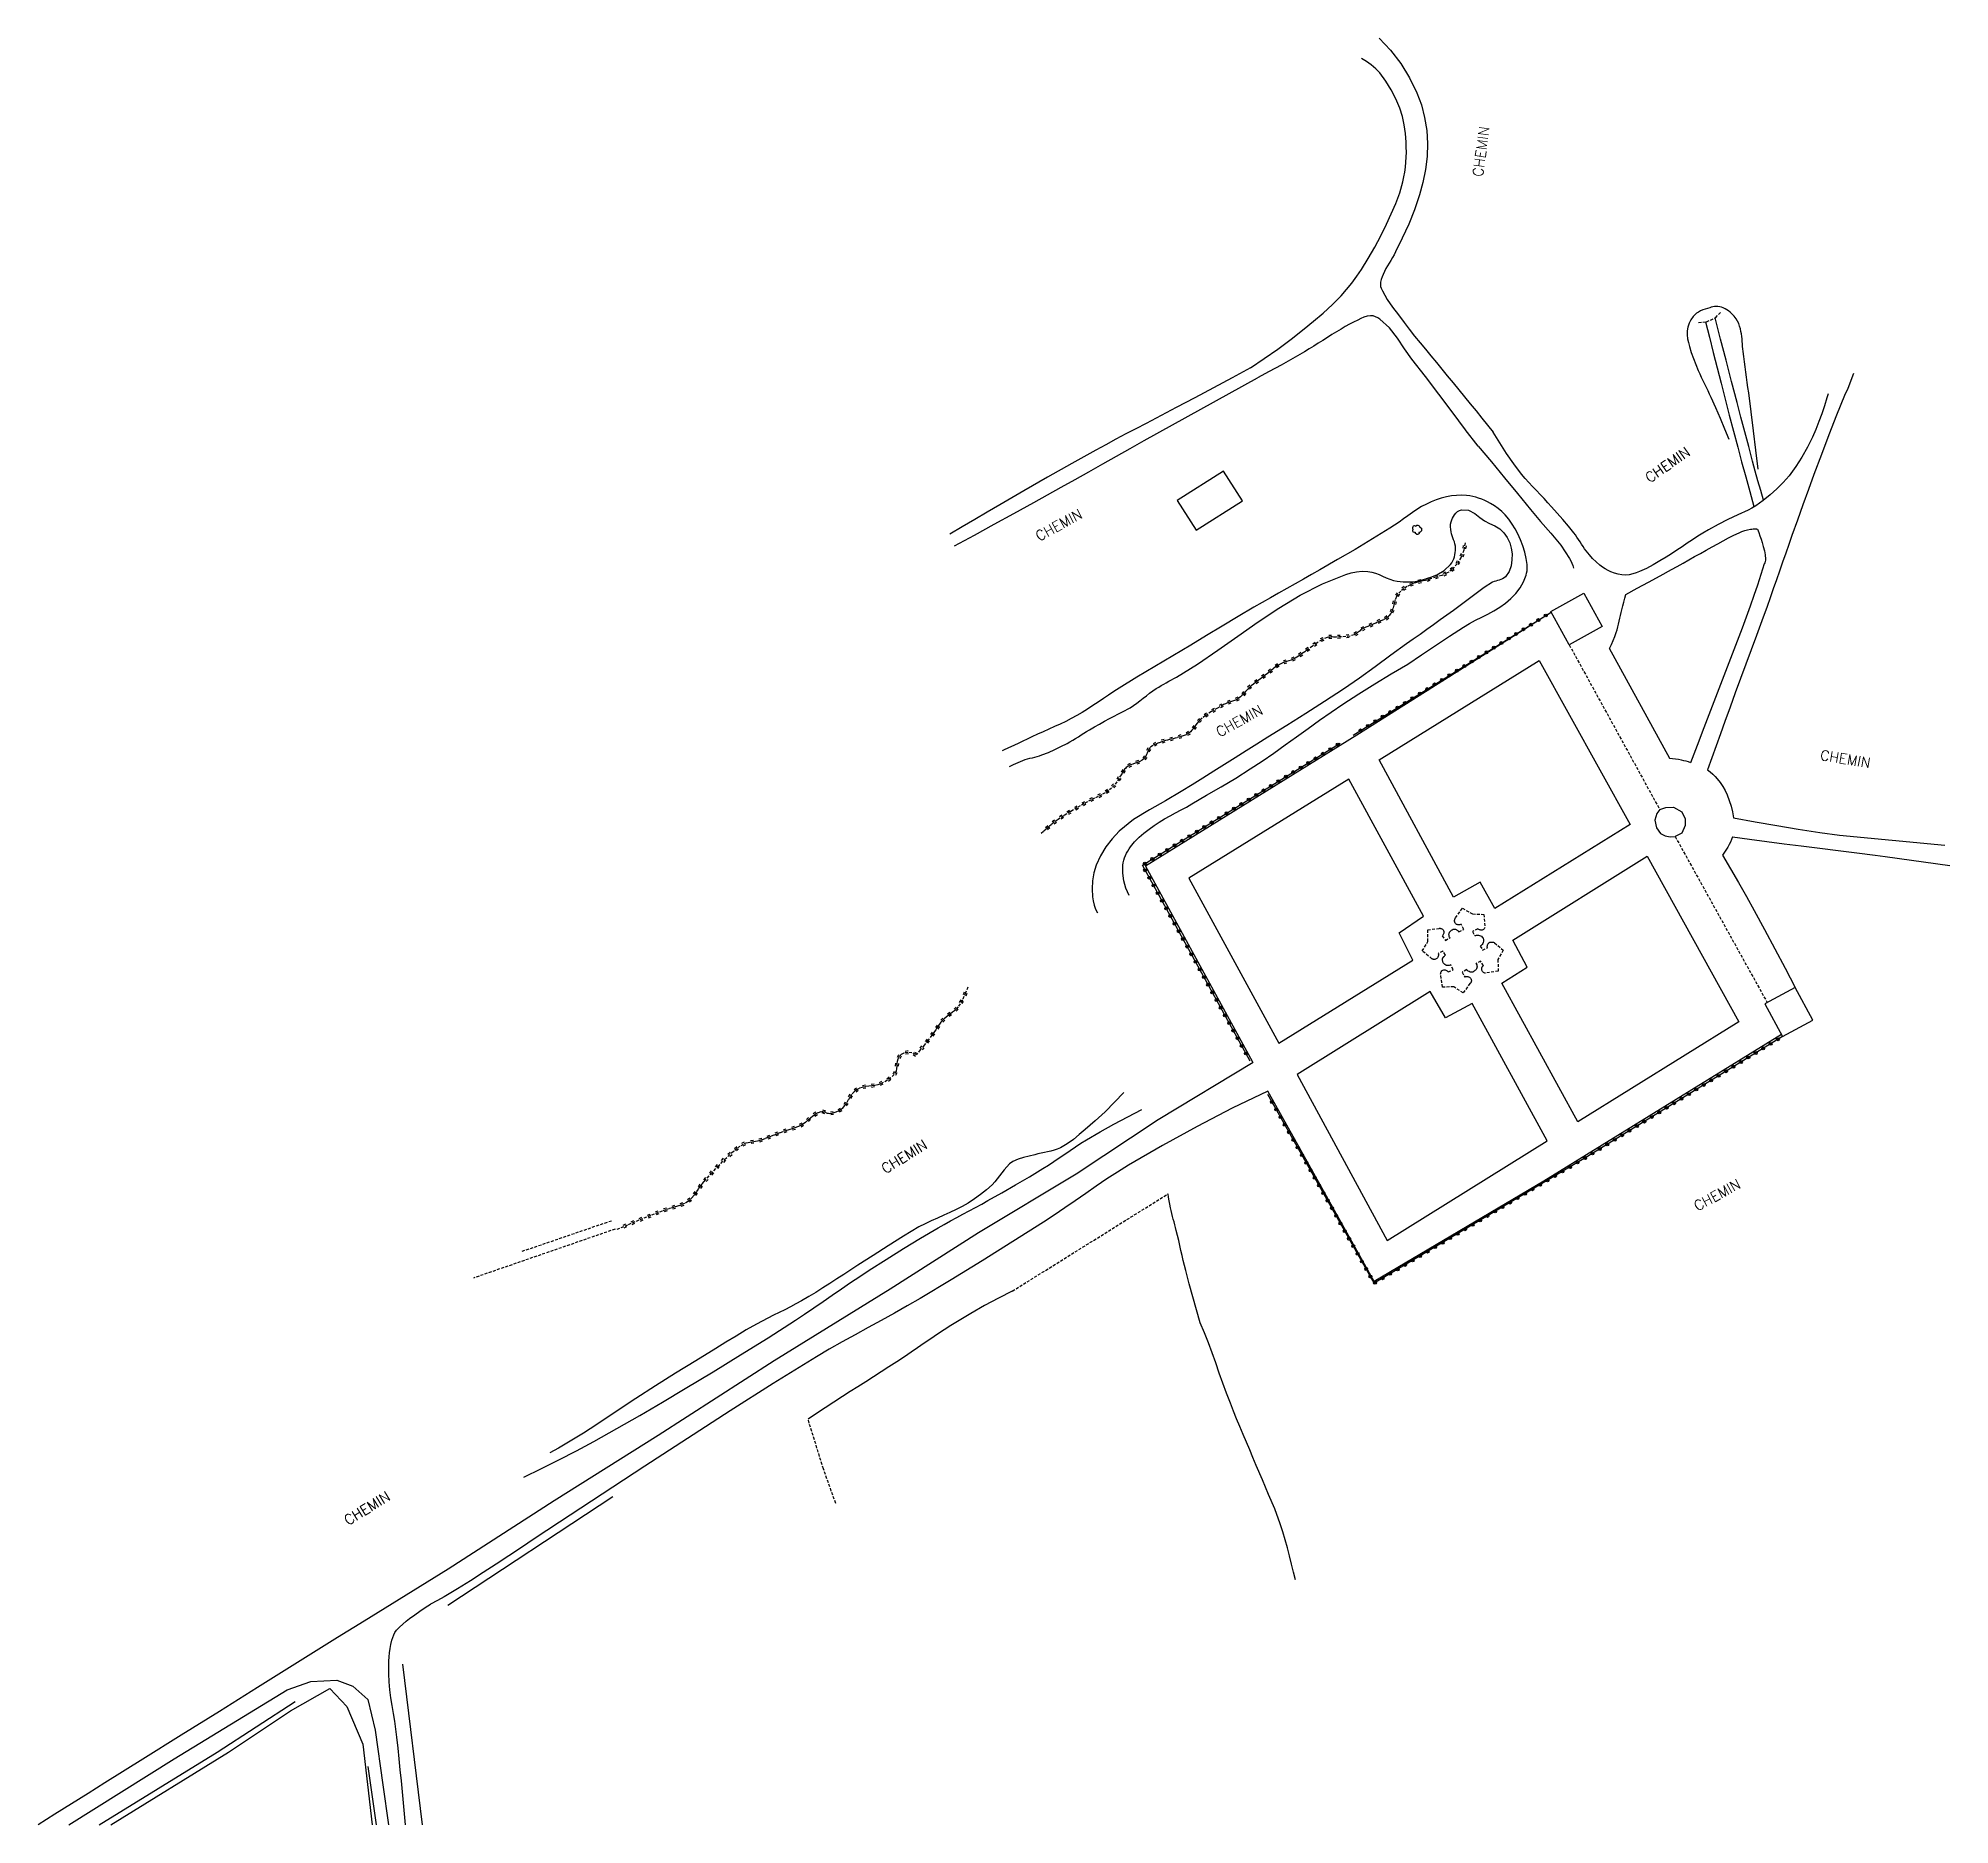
# Model space of a CAD drawing. Header units: millimetres. Extents: x 126011 to 127000, y 153000 to 153846.
# Drawn here: x 126523.5 to 126852.4, y 153171 to 153478.4 of the extents above; entities that cross this region are included whole.
import ezdxf

# ---------------------------------------------------------------- set-up
doc = ezdxf.new("R2010")
doc.units = ezdxf.units.MM
doc.linetypes.add('DASHED', pattern=[0.75, 0.5, -0.25])
doc.layers.get('0').update_dxf_attribs({"linetype": 'CONTINUOUS'})
for name, color, linetype in [('W0017', 7, 'CONTINUOUS'), ('W0071', 7, 'CONTINUOUS'), ('W0104', 1, 'CONTINUOUS'), ('W0105', 7, 'CONTINUOUS'), ('W0112', 1, 'DASHED'), ('W0211', 2, 'CONTINUOUS'), ('W0214', 2, 'CONTINUOUS'), ('W0220', 5, 'DASHED'), ('W0300', 7, 'CONTINUOUS'), ('W0323', 7, 'CONTINUOUS'), ('W0330', 7, 'CONTINUOUS'), ('W0333', 7, 'CONTINUOUS'), ('W0515', 5, 'CONTINUOUS'), ('W0989', 7, 'CONTINUOUS')]:
    doc.layers.add(name, color=color, linetype=linetype)
doc.styles.get("Standard").update_dxf_attribs({"font": 'romans.shx', "width": 0.85})

msp = doc.modelspace()

# ---------------------------------------------------------------- texts
at = {"layer": 'W0989'}
for rotation, p in [(82.264, (126771.99, 153454.5)), (34.7851, (126800.74, 153401.84)), (28.7172, (126695.69, 153391.81)), (28.7172, (126726.73, 153358.1)), (350.5096, (126829.98, 153354.26)), (31.6836, (126669.23, 153282.95)), (28.7172, (126808.95, 153276.53)), (31.6836, (126576.79, 153222.45))]:
    msp.add_text('CHEMIN', height=1.75, rotation=rotation, dxfattribs=at).set_placement(p)

# ---------------------------------------------------------------- blocks, each defined once
blk = doc.blocks.new('T300')
for p, q in [((-0.8, 0.51), (-0.86, 0.34)), ((-0.86, 0.34), (-0.86, 0.17)), ((-0.86, 0.17), (-0.74, 0.06)), ((-0.69, 0.63), (-0.8, 0.51)), ((-0.8, -0.06), (-0.74, 0.06)), ((-0.74, 0.06), (-0.69, 0.11)), ((-0.57, 0.69), (-0.69, 0.63)), ((-0.46, 0.69), (-0.57, 0.69)), ((-0.29, 0.63), (-0.46, 0.69)), ((-0.29, 0.63), (-0.17, 0.74)), ((-0.23, 0.57), (-0.29, 0.63)), ((-0.17, 0.74), (-0.06, 0.8)), ((-0.06, 0.8), (0.06, 0.8)), ((0.06, 0.8), (0.23, 0.74)), ((0.23, 0.74), (0.34, 0.63)), ((0.34, 0.63), (0.4, 0.51)), ((0.46, 0.46), (0.34, 0.46)), ((0.4, 0.51), (0.4, 0.46)), ((0.57, 0.4), (0.46, 0.46)), ((0.57, 0.4), (0.69, 0.29)), ((0.69, 0.29), (0.74, 0.17)), ((0.74, 0.06), (0.69, -0.17)), ((0.74, 0.17), (0.74, 0.06)), ((-0.8, -0.17), (-0.8, -0.06)), ((-0.8, -0.23), (-0.8, -0.17)), ((-0.74, -0.34), (-0.8, -0.23)), ((-0.69, -0.4), (-0.74, -0.34)), ((-0.51, -0.46), (-0.69, -0.4)), ((-0.4, -0.46), (-0.51, -0.46)), ((-0.4, -0.46), (-0.34, -0.46)), ((-0.34, -0.46), (-0.34, -0.4)), ((-0.34, -0.51), (-0.34, -0.46)), ((-0.29, -0.63), (-0.34, -0.51)), ((-0.17, -0.74), (-0.29, -0.63)), ((-0.06, -0.8), (-0.17, -0.74)), ((0.06, -0.8), (-0.06, -0.8)), ((0.17, -0.74), (0.06, -0.8)), ((0.23, -0.69), (0.17, -0.74)), ((0.29, -0.46), (0.23, -0.46)), ((0.29, -0.63), (0.23, -0.69)), ((0.46, -0.4), (0.29, -0.46)), ((0.34, -0.51), (0.29, -0.63)), ((0.34, -0.51), (0.34, -0.46)), ((0.57, -0.34), (0.46, -0.4)), ((0.63, -0.29), (0.57, -0.34)), ((0.69, -0.17), (0.63, -0.29))]:
    blk.add_line(p, q)
blk = doc.blocks.new('t220o')
at = {"color": 0, "linetype": 'Continuous'}
for p, q in [((-0.25, 0.25), (0.25, 0.25)), ((-0.25, -0.25), (0.25, -0.25))]:
    blk.add_line(p, q, dxfattribs=at)
blk = doc.blocks.new('t323o')
at = {"color": 0, "linetype": 'Continuous'}
for radius in [0.25, 0.15]:
    blk.add_circle((0, 0), radius, dxfattribs=at)

# ---------------------------------------------------------------- linework, layer by layer
at = {"layer": 'W0017'}
for points in [[(126754.17, 153478.43), (126756.15, 153476.35), (126757.9, 153474.07), (126759.42, 153471.64), (126760.69, 153469.06), (126761.47, 153466.95), (126762.02, 153464.77), (126762.37, 153462.56), (126762.52, 153460.32), (126762.46, 153458.07), (126762.17, 153455.83), (126761.71, 153453.63), (126761.14, 153451.46), (126760.3, 153448.93), (126759.28, 153446.46), (126758.16, 153444.04), (126757, 153441.65), (126756.75, 153441.16), (126756.48, 153440.68), (126756.2, 153440.21), (126755.92, 153439.74), (126755.63, 153439.26), (126755.36, 153438.78), (126755.11, 153438.29), (126754.89, 153437.78), (126754.72, 153437.36), (126754.56, 153436.92), (126754.45, 153436.46), (126754.41, 153435.99), (126754.44, 153435.71), (126754.52, 153435.45), (126754.63, 153435.19), (126754.74, 153434.95), (126755.55, 153433.5), (126756.49, 153432.14), (126757.49, 153430.83), (126758.48, 153429.52), (126759.38, 153428.35), (126760.29, 153427.19), (126761.22, 153426.04), (126762.16, 153424.9), (126763.1, 153423.77), (126764.05, 153422.63), (126764.99, 153421.5), (126765.92, 153420.36), (126766.91, 153419.14), (126767.89, 153417.93), (126768.88, 153416.71), (126769.87, 153415.5), (126770.86, 153414.29), (126771.85, 153413.08), (126772.84, 153411.86), (126773.82, 153410.65)], [(126732.07, 153421.7), (126734.43, 153423.3), (126736.75, 153424.94), (126739.03, 153426.64), (126741.26, 153428.4), (126742.92, 153429.76), (126744.55, 153431.14), (126746.14, 153432.59), (126747.65, 153434.11), (126748.6, 153435.19), (126749.49, 153436.31), (126750.33, 153437.47), (126751.14, 153438.65), (126752.32, 153440.54), (126753.42, 153442.46), (126754.46, 153444.43), (126755.43, 153446.42), (126756.25, 153448.19), (126757.04, 153449.99), (126757.73, 153451.83), (126758.26, 153453.72), (126758.44, 153454.56), (126758.59, 153455.41), (126758.7, 153456.27), (126758.79, 153457.13), (126758.84, 153457.99), (126758.87, 153458.85), (126758.86, 153459.71), (126758.83, 153460.57), (126758.71, 153462.05), (126758.5, 153463.51), (126758.18, 153464.96), (126757.73, 153466.37), (126757.07, 153467.99), (126756.28, 153469.56), (126755.36, 153471.06), (126754.28, 153472.46), (126753.6, 153473.18), (126752.84, 153473.84), (126752.03, 153474.42), (126751.16, 153474.92)], [(126769.04, 153411.07), (126766.77, 153414.13), (126764.46, 153417.17), (126762.14, 153420.2), (126759.8, 153423.22), (126758.55, 153424.97), (126757.33, 153426.81), (126755.97, 153428.58), (126754.32, 153430.07), (126753.96, 153430.31), (126753.56, 153430.5), (126753.14, 153430.64), (126752.69, 153430.69), (126752.11, 153430.62), (126751.55, 153430.43), (126751.03, 153430.18), (126750.52, 153429.94), (126749.78, 153429.59), (126749.06, 153429.2), (126748.35, 153428.8), (126747.65, 153428.39), (126746.85, 153427.92), (126746.07, 153427.43), (126745.28, 153426.94), (126744.5, 153426.44), (126743.72, 153425.94), (126742.94, 153425.45), (126742.16, 153424.96), (126741.36, 153424.48), (126739.36, 153423.32), (126737.33, 153422.19), (126735.29, 153421.08), (126733.25, 153419.99)], [(126732.07, 153421.7), (126728.88, 153419.99), (126725.67, 153418.28), (126722.47, 153416.57), (126719.27, 153414.87), (126717.54, 153413.95), (126715.81, 153413.04), (126714.08, 153412.14), (126712.35, 153411.23), (126710.62, 153410.33), (126708.89, 153409.41), (126707.17, 153408.49), (126705.46, 153407.56), (126701.29, 153405.25), (126697.15, 153402.9), (126693.03, 153400.53), (126688.91, 153398.15), (126686.75, 153396.89), (126684.61, 153395.63), (126682.47, 153394.36), (126680.33, 153393.08)], [(126681.12, 153391.11), (126684.54, 153392.94), (126687.95, 153394.79), (126691.35, 153396.65), (126694.75, 153398.52), (126697.13, 153399.84), (126699.5, 153401.17), (126701.88, 153402.51), (126704.25, 153403.84), (126706.62, 153405.19), (126708.99, 153406.52), (126711.36, 153407.86), (126713.74, 153409.19), (126718.61, 153411.9), (126723.49, 153414.61), (126728.37, 153417.3), (126733.25, 153419.99)], [(126835.82, 153420.73), (126834.82, 153418.17), (126834.28, 153416.93), (126832.9, 153413.57), (126831.58, 153410.18), (126830.29, 153406.78), (126829.01, 153403.38), (126828.04, 153400.76), (126827.1, 153398.12), (126826.16, 153395.49), (126825.22, 153392.85), (126824.68, 153391.33), (126824.15, 153389.8), (126823.61, 153388.27), (126823.08, 153386.74), (126822.55, 153385.21), (126822.01, 153383.68), (126821.47, 153382.15), (126820.93, 153380.63), (126820.03, 153378.15), (126819.13, 153375.67), (126818.22, 153373.2), (126817.3, 153370.73), (126816.38, 153368.26), (126815.47, 153365.78), (126814.56, 153363.31), (126813.66, 153360.83), (126812.92, 153358.75), (126812.18, 153356.67), (126811.44, 153354.59), (126810.71, 153352.51)], [(126831.46, 153417.25), (126831.46, 153417.25), (126831.46, 153417.25), (126831.46, 153417.25), (126831.46, 153417.25), (126831.23, 153416.57), (126830.79, 153415.19), (126830.34, 153413.82), (126829.86, 153412.45), (126829.33, 153411.1), (126828.74, 153409.78), (126827.87, 153408.05), (126826.92, 153406.35), (126825.88, 153404.71), (126824.72, 153403.14), (126823.7, 153401.98), (126822.61, 153400.89), (126821.45, 153399.87), (126820.26, 153398.9), (126819.64, 153398.43), (126819, 153397.99), (126818.34, 153397.58), (126817.66, 153397.2)], [(126771.24, 153408.25), (126769, 153411.12)], [(126817.67, 153397.21), (126815.93, 153396.44), (126814.2, 153395.62), (126812.51, 153394.76), (126810.84, 153393.84), (126809.91, 153393.29), (126809, 153392.72), (126808.1, 153392.12), (126807.21, 153391.52), (126806.32, 153390.91), (126805.43, 153390.31), (126804.52, 153389.72), (126803.6, 153389.15), (126802.49, 153388.48), (126801.36, 153387.8), (126800.2, 153387.17), (126799, 153386.64), (126798.42, 153386.42), (126797.82, 153386.24), (126797.2, 153386.1), (126796.58, 153386.05), (126795.93, 153386.09), (126795.3, 153386.21), (126794.68, 153386.39), (126794.08, 153386.61), (126793.57, 153386.84), (126793.07, 153387.11), (126792.6, 153387.42), (126792.15, 153387.75), (126791.51, 153388.31), (126790.92, 153388.92), (126790.37, 153389.56), (126789.83, 153390.21), (126789.54, 153390.59), (126789.27, 153390.97), (126789, 153391.37), (126788.75, 153391.77), (126788.49, 153392.16), (126788.23, 153392.56), (126787.96, 153392.95), (126787.68, 153393.33), (126786.76, 153394.48), (126785.8, 153395.6), (126784.83, 153396.7), (126783.85, 153397.8), (126783.21, 153398.51), (126782.56, 153399.21), (126781.9, 153399.89), (126781.24, 153400.58), (126780.59, 153401.27), (126779.94, 153401.97), (126779.31, 153402.69), (126778.71, 153403.43), (126777.39, 153405.17), (126776.13, 153406.95), (126774.94, 153408.78), (126773.82, 153410.65)], [(126771.24, 153408.25), (126773.5, 153405.53), (126775.75, 153402.81), (126778, 153400.07), (126780.23, 153397.33), (126781.96, 153395.29), (126783.74, 153393.27), (126785.45, 153391.17), (126786.95, 153388.93), (126787.17, 153388.53), (126787.35, 153388.12), (126787.51, 153387.69), (126787.64, 153387.26)], [(126796.62, 153382.7), (126798.59, 153383.77), (126800.56, 153384.84), (126802.52, 153385.91), (126804.49, 153386.99), (126805.48, 153387.55), (126806.48, 153388.1), (126807.48, 153388.66), (126808.47, 153389.22), (126809.47, 153389.78), (126810.47, 153390.34), (126811.47, 153390.89), (126812.47, 153391.44), (126813.38, 153391.93), (126814.28, 153392.44), (126815.19, 153392.92), (126816.13, 153393.34), (126816.61, 153393.53), (126817.1, 153393.7), (126817.59, 153393.84), (126818.1, 153393.94), (126818.33, 153393.97), (126818.56, 153393.98), (126818.79, 153393.98), (126819.01, 153393.98), (126819.09, 153393.98), (126819.16, 153393.97), (126819.24, 153393.96), (126819.31, 153393.95)], [(126819.3, 153393.95), (126819.51, 153393.37), (126819.71, 153392.8), (126819.9, 153392.21), (126820.07, 153391.63), (126820.27, 153390.94), (126820.47, 153390.24), (126820.63, 153389.53), (126820.68, 153388.8), (126820.66, 153388.59), (126820.62, 153388.38), (126820.55, 153388.18), (126820.46, 153387.99)], [(126820.46, 153388.01), (126819.87, 153386.17), (126819.27, 153384.33), (126818.65, 153382.51), (126818.02, 153380.68), (126816.64, 153376.93), (126815.22, 153373.19), (126813.77, 153369.46), (126812.34, 153365.73), (126811.2, 153362.73), (126810.06, 153359.74), (126808.92, 153356.75), (126807.78, 153353.75)], [(126793.81, 153373.41), (126794.15, 153374.08), (126794.45, 153374.77), (126794.74, 153375.47), (126794.99, 153376.17), (126795.14, 153376.65), (126795.27, 153377.14), (126795.4, 153377.63), (126795.51, 153378.12), (126795.62, 153378.61), (126795.73, 153379.1), (126795.84, 153379.59), (126795.96, 153380.08), (126796.12, 153380.73), (126796.29, 153381.39), (126796.45, 153382.05), (126796.62, 153382.7)], [(126732.48, 153302.24), (126713.98, 153336.03), (126750.33, 153358.54), (126783.79, 153379.67)], [(126804.18, 153354.46), (126793.81, 153373.41)], [(126807.81, 153353.75), (126807.42, 153353.89), (126807.02, 153354.01), (126806.62, 153354.11), (126806.22, 153354.2), (126805.71, 153354.29), (126805.2, 153354.37), (126804.69, 153354.42), (126804.17, 153354.46)], [(126810.71, 153352.51), (126811.16, 153352.17), (126811.59, 153351.8), (126812, 153351.41), (126812.37, 153350.99), (126812.86, 153350.35), (126813.31, 153349.68), (126813.71, 153348.98), (126814.06, 153348.25), (126814.44, 153347.28), (126814.75, 153346.3), (126814.99, 153345.29), (126815.16, 153344.27)], [(126815.18, 153344.27), (126818.88, 153343.59), (126822.59, 153342.95), (126826.3, 153342.34), (126830.02, 153341.78), (126833.38, 153341.32), (126833.38, 153341.32), (126833.38, 153341.32), (126833.38, 153341.32), (126851.51, 153339.59), (126851.51, 153339.59), (126851.51, 153339.59)], [(126814.97, 153340.99), (126814.8, 153340.54), (126814.62, 153340.1), (126814.41, 153339.67), (126814.19, 153339.25), (126813.98, 153338.89), (126813.75, 153338.53), (126813.51, 153338.19), (126813.26, 153337.86)], [(126814.97, 153340.99), (126817.93, 153340.6), (126820.89, 153340.22), (126823.85, 153339.83), (126826.81, 153339.45), (126830, 153339.04), (126833.18, 153338.64), (126836.37, 153338.24), (126839.56, 153337.84), (126841.25, 153337.63), (126841.25, 153337.63), (126841.25, 153337.63), (126841.25, 153337.63), (126841.25, 153337.63), (126841.25, 153337.63), (126852.37, 153336.05), (126852.37, 153336.05), (126852.37, 153336.05)], [(126813.27, 153337.85), (126814.65, 153335.49), (126816.02, 153333.12), (126817.37, 153330.73), (126818.7, 153328.34), (126820.5, 153325.05), (126822.28, 153321.74), (126824.04, 153318.42), (126825.77, 153315.09)], [(126823.43, 153306.97), (126782.54, 153281.76), (126753.34, 153264.49), (126735.04, 153297.26)], [(126579.54, 153206.07), (126594.01, 153215.02), (126612.25, 153226.78), (126630.11, 153238.06), (126650.1, 153250.92), (126670.05, 153263.22), (126685.26, 153272.93), (126702.08, 153283.04), (126716.15, 153292.39), (126732.49, 153302.24)], [(126735.04, 153297.26), (126728.92, 153294.29), (126722.88, 153291.17), (126716.92, 153287.9), (126711.04, 153284.48), (126709.17, 153283.33), (126707.33, 153282.13), (126705.51, 153280.9), (126703.7, 153279.65), (126701.9, 153278.39), (126700.09, 153277.14), (126698.27, 153275.91), (126696.43, 153274.7), (126691.18, 153271.35), (126685.89, 153268.05), (126680.57, 153264.79), (126675.21, 153261.59), (126673, 153260.3), (126670.77, 153259.04), (126668.53, 153257.8), (126666.29, 153256.57), (126664.04, 153255.33), (126661.81, 153254.09), (126659.58, 153252.82), (126657.38, 153251.52), (126649.91, 153246.93), (126642.53, 153242.23), (126635.18, 153237.46), (126627.83, 153232.7), (126624.15, 153230.31), (126620.48, 153227.91), (126616.82, 153225.49), (126613.15, 153223.08), (126610.96, 153221.64), (126608.79, 153220.19), (126606.61, 153218.73), (126604.43, 153217.27), (126602.25, 153215.82), (126600.05, 153214.39), (126597.85, 153212.97), (126595.62, 153211.59), (126594.47, 153210.9), (126593.32, 153210.23), (126592.15, 153209.58), (126590.97, 153208.95)], [(126585.1, 153204.5), (126585.64, 153205.02), (126586.2, 153205.52), (126586.78, 153206.01), (126587.37, 153206.48), (126588.24, 153207.14), (126589.13, 153207.77), (126590.04, 153208.37), (126590.97, 153208.95)], [(126579.54, 153206.06), (126574.96, 153203.2), (126570.37, 153200.34), (126565.79, 153197.48), (126561.21, 153194.62), (126554.64, 153190.51), (126548.06, 153186.41), (126541.49, 153182.31), (126534.92, 153178.19), (126532.06, 153176.4), (126529.19, 153174.6), (126526.33, 153172.8), (126523.47, 153171)], [(126586.68, 153171), (126586.49, 153172.89), (126586.31, 153174.77), (126586.13, 153176.66), (126585.95, 153178.55), (126585.77, 153180.43), (126585.59, 153182.32), (126585.39, 153184.21), (126585.18, 153186.09), (126585.01, 153187.45), (126584.8, 153188.81), (126584.58, 153190.16), (126584.36, 153191.51), (126584.16, 153192.87), (126583.98, 153194.23), (126583.86, 153195.61), (126583.8, 153196.98), (126583.79, 153197.71), (126583.8, 153198.43), (126583.82, 153199.16), (126583.87, 153199.88), (126583.93, 153200.61), (126584.03, 153201.33), (126584.16, 153202.04), (126584.32, 153202.76), (126584.46, 153203.21), (126584.63, 153203.66), (126584.84, 153204.09), (126585.1, 153204.5)], [(126528.74, 153171), (126546.88, 153182.36), (126566.29, 153194.2), (126570.35, 153195.68), (126574.84, 153195.89), (126577.61, 153194.83), (126580.16, 153192.56), (126581.46, 153187.27), (126582.78, 153177.87), (126583.75, 153171)]]:
    msp.add_lwpolyline(points, dxfattribs=at)
at = {"layer": 'W0071'}
for points in [[(126810.35, 153429.61), (126811.01, 153426.98), (126811.68, 153424.34), (126812.35, 153421.7), (126813.03, 153419.07), (126813.73, 153416.32), (126814.44, 153413.57), (126815.15, 153410.83), (126815.88, 153408.08), (126816.56, 153405.52), (126817.26, 153402.97), (126817.96, 153400.42), (126818.67, 153397.86)], [(126820.32, 153398.93), (126819.84, 153400.61), (126819.37, 153402.28), (126818.91, 153403.96), (126818.45, 153405.63), (126817.77, 153408.16), (126817.11, 153410.68), (126816.44, 153413.21), (126815.78, 153415.74), (126814.83, 153419.38), (126813.88, 153423.02), (126812.94, 153426.66), (126811.99, 153430.3)]]:
    msp.add_lwpolyline(points, dxfattribs=at)
at = {"layer": 'W0104'}
for points in [[(126789.41, 153382.92), (126792.59, 153377.18), (126786.9, 153374.04), (126783.73, 153379.78)], [(126820.56, 153312.27), (126823.61, 153306.65), (126828.81, 153309.47), (126825.77, 153315.09)]]:
    msp.add_lwpolyline(points, close=True, dxfattribs=at)
at = {"layer": 'W0105'}
for points in [[(126802.48, 153345.69), (126803.49, 153346.07), (126804.83, 153346.09), (126806.27, 153345.33), (126806.86, 153344.12), (126806.82, 153342.94), (126806.28, 153341.62), (126805.13, 153341.05)], [(126802.48, 153345.69), (126801.96, 153345.03), (126801.61, 153343.88), (126801.9, 153342.55), (126802.59, 153341.6), (126803.43, 153341.17), (126804.24, 153341.01), (126805.13, 153341.05)]]:
    msp.add_lwpolyline(points, dxfattribs=at)
at = {"layer": 'W0112'}
for points in [[(126809.14, 153429.54), (126810.54, 153429.62), (126812.08, 153430.34), (126812.95, 153431.23)], [(126786.9, 153374.04), (126802.48, 153345.69)], [(126805.13, 153341.05), (126820.96, 153312.48)], [(126768.28, 153325.94), (126768.17, 153325.9), (126768.05, 153325.87), (126767.93, 153325.86), (126767.8, 153325.86), (126767.71, 153325.88), (126767.61, 153325.9), (126767.52, 153325.94), (126767.44, 153326), (126767.35, 153326.08), (126767.28, 153326.18), (126767.22, 153326.28), (126767.19, 153326.39), (126767.17, 153326.45), (126767.17, 153326.51), (126767.17, 153326.57), (126767.17, 153326.63), (126767.18, 153326.69), (126767.19, 153326.74), (126767.2, 153326.8), (126767.22, 153326.85), (126767.24, 153326.92), (126767.27, 153326.98), (126767.31, 153327.04), (126767.36, 153327.1)], [(126767.35, 153327.07), (126768.52, 153328.73), (126770.24, 153327.74), (126772.22, 153327.66), (126772.37, 153325.42)], [(126763.27, 153320.02), (126761.61, 153321.39), (126762.59, 153323.01), (126762.55, 153324.99), (126764.45, 153325.26)], [(126764.45, 153325.24), (126764.53, 153325.26), (126764.6, 153325.28), (126764.68, 153325.27), (126764.76, 153325.26), (126764.87, 153325.23), (126764.98, 153325.18), (126765.09, 153325.12), (126765.18, 153325.03), (126765.25, 153324.89), (126765.3, 153324.73), (126765.31, 153324.57), (126765.3, 153324.42), (126765.27, 153324.3), (126765.23, 153324.18), (126765.16, 153324.08), (126765.08, 153323.99)], [(126765.06, 153323.98), (126765.58, 153323.19), (126766.4, 153323.63)], [(126766.38, 153323.62), (126766.3, 153323.74), (126766.24, 153323.86), (126766.21, 153324), (126766.2, 153324.14), (126766.2, 153324.21), (126766.21, 153324.29), (126766.22, 153324.37), (126766.25, 153324.45), (126766.28, 153324.52), (126766.31, 153324.6), (126766.35, 153324.66), (126766.4, 153324.73), (126766.51, 153324.85), (126766.64, 153324.95), (126766.78, 153325.03), (126766.94, 153325.09), (126767.06, 153325.11), (126767.18, 153325.12), (126767.3, 153325.1), (126767.42, 153325.07), (126767.52, 153325.03), (126767.6, 153324.97), (126767.68, 153324.91), (126767.76, 153324.84), (126767.8, 153324.8), (126767.84, 153324.75), (126767.87, 153324.7), (126767.91, 153324.65)], [(126767.89, 153324.66), (126768.75, 153325.08), (126768.28, 153325.95)], [(126771.17, 153325.18), (126770.26, 153324.72), (126770.67, 153323.99)], [(126770.68, 153324), (126770.82, 153324.05), (126770.96, 153324.08), (126771.11, 153324.09), (126771.26, 153324.08), (126771.44, 153324.04), (126771.62, 153323.98), (126771.78, 153323.89), (126771.93, 153323.77), (126772.02, 153323.66), (126772.09, 153323.53), (126772.14, 153323.39), (126772.16, 153323.25), (126772.15, 153323.04), (126772.09, 153322.84), (126772.01, 153322.66), (126771.9, 153322.49), (126771.84, 153322.4), (126771.76, 153322.32), (126771.67, 153322.26), (126771.57, 153322.21)], [(126772.37, 153325.42), (126772.33, 153325.29), (126772.25, 153325.17), (126772.15, 153325.06), (126772.03, 153324.99), (126771.92, 153324.95), (126771.81, 153324.95), (126771.7, 153324.97), (126771.59, 153324.99), (126771.48, 153325.02), (126771.36, 153325.06), (126771.25, 153325.11), (126771.15, 153325.18)], [(126772.84, 153321.94), (126772.81, 153322.02), (126772.8, 153322.11), (126772.79, 153322.2), (126772.81, 153322.29), (126772.83, 153322.36), (126772.86, 153322.44), (126772.89, 153322.51), (126772.93, 153322.57), (126772.98, 153322.64), (126773.03, 153322.7), (126773.08, 153322.75), (126773.15, 153322.8), (126773.26, 153322.86), (126773.38, 153322.89), (126773.5, 153322.9), (126773.63, 153322.9), (126773.74, 153322.89), (126773.85, 153322.87), (126773.96, 153322.83), (126774.06, 153322.77)], [(126764.36, 153320.94), (126764.39, 153320.77), (126764.39, 153320.61), (126764.36, 153320.45), (126764.3, 153320.29), (126764.22, 153320.17), (126764.12, 153320.07), (126764.01, 153319.99), (126763.88, 153319.93), (126763.79, 153319.91), (126763.7, 153319.9), (126763.62, 153319.91), (126763.53, 153319.92), (126763.46, 153319.94), (126763.39, 153319.96), (126763.33, 153319.99), (126763.27, 153320.02)], [(126765.6, 153320.67), (126765.16, 153321.33), (126764.36, 153320.94)], [(126766.53, 153318.98), (126766.4, 153318.91), (126766.26, 153318.86), (126766.12, 153318.84), (126765.97, 153318.84), (126765.8, 153318.87), (126765.64, 153318.92), (126765.48, 153319.01), (126765.35, 153319.13), (126765.21, 153319.34), (126765.12, 153319.57), (126765.08, 153319.82), (126765.1, 153320.07), (126765.12, 153320.12), (126765.14, 153320.18), (126765.17, 153320.23), (126765.21, 153320.27), (126765.24, 153320.31), (126765.28, 153320.35), (126765.32, 153320.39), (126765.35, 153320.43), (126765.41, 153320.5), (126765.47, 153320.57), (126765.53, 153320.63), (126765.6, 153320.7)], [(126772.15, 153318.83), (126771.63, 153319.64), (126770.85, 153319.15)], [(126771.58, 153322.22), (126772, 153321.5), (126772.84, 153321.94)], [(126774.06, 153322.77), (126775.54, 153321.5), (126774.61, 153319.87), (126774.69, 153317.87), (126772.46, 153317.58)], [(126764.77, 153317.38), (126764.78, 153317.53), (126764.81, 153317.67), (126764.87, 153317.8), (126764.96, 153317.92), (126765.06, 153318), (126765.17, 153318.06), (126765.3, 153318.1), (126765.42, 153318.11), (126765.56, 153318.1), (126765.68, 153318.06), (126765.8, 153318.01), (126765.9, 153317.94), (126765.95, 153317.9), (126766, 153317.85), (126766.04, 153317.8), (126766.07, 153317.75)], [(126769.82, 153315.78), (126768.67, 153314.15), (126767.03, 153315.19), (126765.09, 153315.15), (126764.77, 153317.38)], [(126766.06, 153317.75), (126766.9, 153318.15), (126766.53, 153318.99)], [(126769.26, 153318.16), (126768.46, 153317.71), (126768.93, 153316.89)], [(126768.9, 153316.9), (126769, 153316.94), (126769.1, 153316.96), (126769.21, 153316.97), (126769.31, 153316.97), (126769.45, 153316.95), (126769.59, 153316.91), (126769.73, 153316.85), (126769.85, 153316.76), (126769.92, 153316.68), (126769.98, 153316.59), (126770.02, 153316.49), (126770.05, 153316.38), (126770.06, 153316.29), (126770.06, 153316.19), (126770.05, 153316.1), (126770.02, 153316.01), (126769.99, 153315.94), (126769.94, 153315.88), (126769.88, 153315.82), (126769.82, 153315.77)], [(126770.88, 153319.15), (126770.97, 153318.99), (126771.02, 153318.82), (126771.03, 153318.64), (126771.01, 153318.46), (126770.96, 153318.32), (126770.87, 153318.19), (126770.77, 153318.08), (126770.66, 153317.98), (126770.56, 153317.89), (126770.45, 153317.81), (126770.32, 153317.74), (126770.18, 153317.71), (126770, 153317.71), (126769.83, 153317.74), (126769.67, 153317.81), (126769.52, 153317.89), (126769.44, 153317.95), (126769.37, 153318.02), (126769.3, 153318.09), (126769.25, 153318.18)], [(126772.47, 153317.56), (126772.36, 153317.57), (126772.25, 153317.61), (126772.16, 153317.66), (126772.07, 153317.72), (126771.98, 153317.82), (126771.91, 153317.93), (126771.86, 153318.05), (126771.84, 153318.17), (126771.83, 153318.23), (126771.83, 153318.29), (126771.84, 153318.34), (126771.85, 153318.4), (126771.86, 153318.45), (126771.88, 153318.5), (126771.9, 153318.56), (126771.93, 153318.61), (126771.97, 153318.68), (126772.02, 153318.75), (126772.09, 153318.8), (126772.15, 153318.86)], [(126691.07, 153262.83), (126717.9, 153279.59)], [(126606.73, 153269.69), (126622.32, 153275.03)], [(126622.71, 153273.49), (126598.34, 153265.08)], [(126660.68, 153226.31), (126658.57, 153232.25), (126655.92, 153240.79)]]:
    msp.add_lwpolyline(points, dxfattribs=at)
at = {"layer": 'W0211'}
for points in [[(126819.41, 153404.27), (126819.01, 153407.56), (126818.61, 153410.85), (126818.19, 153414.14), (126817.77, 153417.43), (126817.65, 153418.32), (126817.53, 153419.21), (126817.41, 153420.09), (126817.28, 153420.98), (126817.16, 153421.87), (126817.03, 153422.75), (126816.92, 153423.64), (126816.81, 153424.53), (126816.76, 153424.96), (126816.73, 153425.39), (126816.7, 153425.82), (126816.67, 153426.25), (126816.63, 153426.68), (126816.59, 153427.11), (126816.53, 153427.54), (126816.45, 153427.97), (126816.34, 153428.42), (126816.22, 153428.87), (126816.07, 153429.32), (126815.87, 153429.74), (126815.6, 153430.17), (126815.28, 153430.58), (126814.94, 153430.95), (126814.57, 153431.29), (126814.3, 153431.51), (126814.01, 153431.71), (126813.71, 153431.88), (126813.4, 153432.03), (126813.1, 153432.13), (126812.8, 153432.22), (126812.49, 153432.27), (126812.18, 153432.29), (126811.89, 153432.27), (126811.61, 153432.21), (126811.33, 153432.13), (126811.06, 153432.05), (126810.66, 153431.94), (126810.26, 153431.82), (126809.87, 153431.68), (126809.49, 153431.5), (126809.15, 153431.31), (126808.81, 153431.1), (126808.5, 153430.86), (126808.23, 153430.56), (126807.84, 153430), (126807.54, 153429.39), (126807.32, 153428.74), (126807.2, 153428.07), (126807.18, 153427.39), (126807.27, 153426.71), (126807.42, 153426.05), (126807.59, 153425.41), (126807.9, 153424.35), (126808.27, 153423.31), (126808.68, 153422.29), (126809.1, 153421.28), (126809.35, 153420.69), (126809.61, 153420.11), (126809.88, 153419.54), (126810.16, 153418.97), (126810.44, 153418.39), (126810.72, 153417.82), (126810.99, 153417.25), (126811.26, 153416.67), (126812.06, 153414.86), (126812.84, 153413.05), (126813.61, 153411.24), (126814.36, 153409.41)], [(126759.1, 153370.7), (126761.47, 153372.34), (126763.87, 153373.96), (126766.28, 153375.55), (126768.71, 153377.11), (126769.73, 153377.72), (126770.78, 153378.28), (126771.83, 153378.81), (126772.89, 153379.34), (126773.95, 153379.91), (126774.97, 153380.54), (126775.95, 153381.24), (126776.87, 153382.03), (126777.69, 153382.9), (126778.43, 153383.86), (126779.04, 153384.91), (126779.49, 153386.05), (126779.57, 153386.4), (126779.63, 153386.77), (126779.66, 153387.13), (126779.66, 153387.5), (126779.64, 153387.86), (126779.6, 153388.22), (126779.55, 153388.57), (126779.49, 153388.93), (126779.26, 153390.02), (126778.92, 153391.08), (126778.5, 153392.11), (126778.03, 153393.12), (126777.57, 153393.99), (126777.06, 153394.84), (126776.5, 153395.65), (126775.86, 153396.4), (126775.29, 153396.97), (126774.68, 153397.49), (126774.03, 153397.96), (126773.35, 153398.39), (126772.86, 153398.66), (126772.35, 153398.9), (126771.83, 153399.1), (126771.3, 153399.29), (126770.8, 153399.45), (126770.29, 153399.59), (126769.77, 153399.7), (126769.24, 153399.76), (126768.37, 153399.8), (126767.5, 153399.76), (126766.63, 153399.67), (126765.77, 153399.51), (126764.88, 153399.29), (126764.01, 153399.01), (126763.16, 153398.67), (126762.33, 153398.28), (126761.5, 153397.84), (126760.69, 153397.34), (126759.9, 153396.82), (126759.13, 153396.27), (126758.37, 153395.72), (126757.61, 153395.17), (126756.84, 153394.63), (126756.05, 153394.12), (126753.06, 153392.28), (126750.04, 153390.48), (126747.02, 153388.71), (126743.98, 153386.95), (126742.57, 153386.14), (126741.15, 153385.33), (126739.73, 153384.53), (126738.31, 153383.73), (126736.89, 153382.93), (126735.47, 153382.12), (126734.05, 153381.32), (126732.64, 153380.5), (126729.91, 153378.9), (126727.19, 153377.27), (126724.47, 153375.64), (126721.76, 153374.01), (126718.67, 153372.17), (126715.59, 153370.33), (126712.51, 153368.48), (126709.45, 153366.59), (126708.54, 153366), (126707.63, 153365.4), (126706.74, 153364.79), (126705.84, 153364.18), (126704.94, 153363.58), (126704.03, 153362.98), (126703.11, 153362.41), (126702.17, 153361.86), (126701.22, 153361.36), (126700.26, 153360.87), (126699.29, 153360.41), (126698.31, 153359.97), (126697.34, 153359.53), (126696.36, 153359.09), (126695.38, 153358.65), (126694.41, 153358.19), (126692.06, 153357.09), (126689.69, 153356), (126689.31, 153355.82)], [(126711.19, 153330.94), (126710.63, 153332.16), (126710.25, 153333.45), (126710.08, 153334.78), (126710.1, 153336.12), (126710.16, 153336.55), (126710.26, 153336.97), (126710.39, 153337.39), (126710.55, 153337.79), (126710.74, 153338.18), (126710.94, 153338.55), (126711.17, 153338.92), (126711.4, 153339.28), (126712.09, 153340.15), (126712.87, 153340.94), (126713.72, 153341.66), (126714.59, 153342.34), (126715.46, 153342.97), (126716.36, 153343.55), (126717.28, 153344.09), (126718.22, 153344.62), (126719.16, 153345.12), (126720.1, 153345.63), (126721.03, 153346.14), (126721.96, 153346.67), (126724.48, 153348.15), (126727.01, 153349.63), (126729.53, 153351.12), (126732.01, 153352.68), (126734.04, 153354.02), (126736.04, 153355.4), (126738.02, 153356.81), (126739.98, 153358.23), (126741.95, 153359.66), (126743.93, 153361.07), (126745.92, 153362.46), (126747.94, 153363.81), (126750.69, 153365.6), (126753.47, 153367.34), (126756.27, 153369.04), (126759.1, 153370.7)], [(126607.03, 153230.79), (126610.06, 153232.28), (126613.07, 153233.8), (126616.07, 153235.36), (126619.04, 153236.96), (126623.02, 153239.17), (126626.96, 153241.44), (126630.89, 153243.74), (126634.8, 153246.07), (126639.57, 153248.95), (126644.32, 153251.86), (126649.05, 153254.81), (126653.74, 153257.81), (126655.34, 153258.87), (126656.93, 153259.94), (126658.51, 153261.03), (126660.08, 153262.12), (126661.66, 153263.22), (126663.24, 153264.3), (126664.83, 153265.37), (126666.43, 153266.42), (126669.37, 153268.3), (126672.32, 153270.14), (126675.3, 153271.95), (126678.3, 153273.72), (126679.36, 153274.32), (126680.43, 153274.92), (126681.5, 153275.5), (126682.58, 153276.07), (126683.66, 153276.65), (126684.74, 153277.22), (126685.81, 153277.81), (126686.88, 153278.4), (126689.27, 153279.75), (126691.64, 153281.11), (126694.01, 153282.49), (126696.35, 153283.92), (126697.3, 153284.52), (126698.23, 153285.14), (126699.16, 153285.77), (126700.08, 153286.41), (126701, 153287.05), (126701.93, 153287.68), (126702.87, 153288.29), (126703.82, 153288.88), (126706.17, 153290.26), (126708.54, 153291.58), (126710.94, 153292.85), (126713.37, 153294.07)]]:
    msp.add_lwpolyline(points, dxfattribs=at)
at = {"layer": 'W0214'}
for points in [[(126690.59, 153353.1), (126691.28, 153353.45), (126692.87, 153354.15), (126693.28, 153354.29), (126693.69, 153354.42), (126694.1, 153354.53), (126694.52, 153354.63), (126694.94, 153354.73), (126695.35, 153354.84), (126695.76, 153354.96), (126696.17, 153355.1), (126697.28, 153355.54), (126698.37, 153356.02), (126699.44, 153356.54), (126700.5, 153357.08), (126700.99, 153357.36), (126701.48, 153357.64), (126701.95, 153357.94), (126702.43, 153358.24), (126702.9, 153358.55), (126703.37, 153358.85), (126703.85, 153359.15), (126704.33, 153359.44), (126705.2, 153359.94), (126706.06, 153360.42), (126706.94, 153360.9), (126707.81, 153361.38), (126708.25, 153361.61), (126708.69, 153361.83), (126709.14, 153362.05), (126709.58, 153362.27), (126710.02, 153362.49), (126710.46, 153362.72), (126710.89, 153362.96), (126711.32, 153363.21), (126711.91, 153363.6), (126712.48, 153364.01), (126713.03, 153364.43), (126713.58, 153364.86), (126714.13, 153365.29), (126714.69, 153365.72), (126715.25, 153366.13), (126715.83, 153366.53), (126716.26, 153366.79), (126716.69, 153367.05), (126717.12, 153367.29), (126717.56, 153367.53), (126718, 153367.77), (126718.44, 153368.01), (126718.87, 153368.25), (126719.3, 153368.5), (126722.91, 153370.73), (126726.43, 153373.11), (126729.9, 153375.55), (126733.37, 153377.99), (126736.94, 153380.36), (126740.62, 153382.57), (126744.45, 153384.53), (126748.44, 153386.16), (126749.37, 153386.43), (126750.31, 153386.62), (126751.28, 153386.7), (126752.24, 153386.67), (126752.91, 153386.56), (126753.55, 153386.37), (126754.18, 153386.13), (126754.79, 153385.86), (126755.39, 153385.59), (126756, 153385.34), (126756.64, 153385.13), (126757.29, 153384.99), (126758.32, 153384.88), (126759.35, 153384.86), (126760.39, 153384.95), (126761.41, 153385.15), (126762.77, 153385.56), (126764.12, 153386.09), (126765.39, 153386.84), (126766.47, 153387.86), (126766.7, 153388.16), (126766.88, 153388.49), (126767.03, 153388.84), (126767.15, 153389.2), (126767.23, 153389.56), (126767.29, 153389.92), (126767.32, 153390.29), (126767.34, 153390.66), (126767.32, 153391.03), (126767.24, 153391.4), (126767.14, 153391.75), (126767.01, 153392.1), (126766.88, 153392.44), (126766.75, 153392.78), (126766.65, 153393.13), (126766.58, 153393.49), (126766.52, 153393.91), (126766.47, 153394.34), (126766.48, 153394.79), (126766.58, 153395.22), (126766.7, 153395.54), (126766.83, 153395.85), (126766.98, 153396.15), (126767.16, 153396.44), (126767.39, 153396.73), (126767.67, 153396.97), (126767.99, 153397.16), (126768.35, 153397.28), (126769.55, 153397.22), (126770.64, 153396.67), (126771.53, 153395.95), (126772.34, 153395.38), (126773.19, 153394.95), (126774.08, 153394.52), (126774.93, 153394), (126775.66, 153393.31), (126776.22, 153392.5), (126776.65, 153391.61), (126776.92, 153390.66), (126777.05, 153389.69), (126777.04, 153388.67), (126776.89, 153387.65), (126776.54, 153386.65), (126775.95, 153385.77), (126775.72, 153385.55), (126775.44, 153385.39), (126775.15, 153385.27), (126774.85, 153385.18), (126774.57, 153385.1), (126774.28, 153385.03), (126773.99, 153384.94), (126773.72, 153384.81), (126772.26, 153383.9), (126770.87, 153382.88), (126769.51, 153381.83), (126768.14, 153380.81), (126766.99, 153379.98), (126765.84, 153379.16), (126764.68, 153378.33), (126763.53, 153377.5), (126762.38, 153376.68), (126761.23, 153375.85), (126760.07, 153375.02), (126758.92, 153374.2), (126756.21, 153372.24), (126753.5, 153370.27), (126750.78, 153368.33), (126748.03, 153366.43), (126744.8, 153364.3), (126741.55, 153362.23), (126738.28, 153360.19), (126735.01, 153358.14), (126733.15, 153356.96), (126731.3, 153355.8), (126729.44, 153354.63), (126727.58, 153353.46), (126725.72, 153352.3), (126723.86, 153351.13), (126722, 153349.96), (126720.15, 153348.79), (126717.44, 153347.2), (126714.65, 153345.67), (126711.93, 153343.99), (126709.46, 153341.97), (126708.25, 153340.68), (126707.16, 153339.28), (126706.23, 153337.76), (126705.49, 153336.14), (126705.1, 153334.82), (126704.87, 153333.46), (126704.8, 153332.08), (126704.86, 153330.71), (126704.96, 153329.99), (126705.14, 153329.27), (126705.39, 153328.58), (126705.71, 153327.92)], [(126710.26, 153297.01), (126708.68, 153295.34), (126707.04, 153293.71), (126705.34, 153292.15), (126703.6, 153290.63), (126702.6, 153289.78), (126701.58, 153288.94), (126700.5, 153288.16), (126699.34, 153287.5), (126698.81, 153287.27), (126698.27, 153287.09), (126697.71, 153286.93), (126697.15, 153286.8), (126696.59, 153286.69), (126696.03, 153286.57), (126695.48, 153286.44), (126694.93, 153286.3), (126693.99, 153286.06), (126693.02, 153285.85), (126692.05, 153285.56), (126691.16, 153285.12), (126690.61, 153284.71), (126690.12, 153284.24), (126689.68, 153283.73), (126689.27, 153283.2), (126688.89, 153282.67), (126688.49, 153282.14), (126688.06, 153281.63), (126687.6, 153281.15), (126686.63, 153280.29), (126685.62, 153279.47), (126684.57, 153278.7), (126683.48, 153277.98), (126682.46, 153277.39), (126681.41, 153276.85), (126680.34, 153276.35), (126679.26, 153275.88), (126678.19, 153275.41), (126677.11, 153274.93), (126676.05, 153274.43), (126675.01, 153273.88), (126672.32, 153272.31), (126669.7, 153270.65), (126667.1, 153268.95), (126664.49, 153267.27), (126663.28, 153266.5), (126662.08, 153265.72), (126660.88, 153264.94), (126659.67, 153264.16), (126658.47, 153263.39), (126657.26, 153262.62), (126656.03, 153261.88), (126654.79, 153261.15), (126653.84, 153260.62), (126652.88, 153260.12), (126651.91, 153259.63), (126650.93, 153259.15), (126649.96, 153258.67), (126648.98, 153258.19), (126648.02, 153257.69), (126647.06, 153257.17), (126645.29, 153256.16), (126643.54, 153255.1), (126641.79, 153254.03), (126640.05, 153252.96), (126636.59, 153250.84), (126633.14, 153248.7), (126629.7, 153246.55), (126626.28, 153244.36), (126625.15, 153243.63), (126624.03, 153242.88), (126622.91, 153242.12), (126621.8, 153241.37), (126620.69, 153240.61), (126619.57, 153239.86), (126618.44, 153239.12), (126617.3, 153238.4), (126615.87, 153237.52), (126614.42, 153236.66), (126612.97, 153235.83), (126611.5, 153235.01)]]:
    msp.add_lwpolyline(points, dxfattribs=at)
at = {"layer": 'W0220'}
for points in [[(126768.99, 153391.6), (126768.75, 153390.32), (126768.29, 153389.11), (126767.62, 153388), (126766.76, 153387.02), (126765.92, 153386.41), (126764.96, 153386), (126763.99, 153385.7), (126763.05, 153385.4), (126762.62, 153385.26), (126762.18, 153385.14), (126761.74, 153385.05), (126761.3, 153384.95), (126760.86, 153384.85), (126760.42, 153384.73), (126759.99, 153384.58), (126759.57, 153384.4), (126758.99, 153384.08), (126758.42, 153383.71), (126757.9, 153383.29), (126757.45, 153382.78), (126757.17, 153382.34), (126756.97, 153381.86), (126756.83, 153381.37), (126756.7, 153380.88), (126756.57, 153380.38), (126756.41, 153379.88), (126756.18, 153379.41), (126755.86, 153378.98), (126755.43, 153378.62), (126754.93, 153378.37), (126754.41, 153378.17), (126753.93, 153377.96), (126753.59, 153377.8), (126753.25, 153377.65), (126752.91, 153377.5), (126752.57, 153377.36), (126752.23, 153377.22), (126751.89, 153377.06), (126751.56, 153376.9), (126751.23, 153376.72), (126751.06, 153376.61), (126750.9, 153376.48), (126750.74, 153376.35), (126750.59, 153376.22), (126750.43, 153376.09), (126750.26, 153375.96), (126750.09, 153375.85), (126749.9, 153375.76), (126749.18, 153375.56), (126748.45, 153375.47), (126747.72, 153375.44), (126746.99, 153375.4), (126746.78, 153375.39), (126746.56, 153375.39), (126746.35, 153375.39), (126746.13, 153375.4), (126745.91, 153375.41), (126745.69, 153375.39), (126745.47, 153375.37), (126745.26, 153375.31), (126744.34, 153374.92), (126743.5, 153374.39), (126742.7, 153373.8), (126741.91, 153373.24), (126741.64, 153373.05), (126741.38, 153372.86), (126741.11, 153372.67), (126740.85, 153372.47), (126740.59, 153372.28), (126740.32, 153372.09), (126740.04, 153371.92), (126739.76, 153371.75), (126739.4, 153371.58), (126739.03, 153371.43), (126738.65, 153371.29), (126738.27, 153371.17), (126737.9, 153371.04), (126737.52, 153370.9), (126737.15, 153370.74), (126736.8, 153370.55), (126736.55, 153370.4), (126736.32, 153370.23), (126736.09, 153370.05), (126735.87, 153369.86), (126735.65, 153369.67), (126735.43, 153369.48), (126735.22, 153369.3), (126734.99, 153369.11), (126734.59, 153368.81), (126734.19, 153368.5), (126733.78, 153368.21), (126733.37, 153367.91), (126732.96, 153367.6), (126732.56, 153367.3), (126732.17, 153366.98), (126731.79, 153366.64), (126731.57, 153366.44), (126731.37, 153366.21), (126731.17, 153365.99), (126730.98, 153365.75), (126730.79, 153365.52), (126730.58, 153365.3), (126730.36, 153365.1), (126730.12, 153364.91), (126729.8, 153364.72), (126729.47, 153364.55), (126729.13, 153364.41), (126728.78, 153364.29), (126728.44, 153364.17), (126728.1, 153364.05), (126727.76, 153363.91), (126727.43, 153363.76), (126726.36, 153363.17), (126725.32, 153362.55), (126724.31, 153361.87), (126723.36, 153361.11), (126723.09, 153360.84), (126722.86, 153360.56), (126722.64, 153360.26), (126722.43, 153359.96), (126722.22, 153359.65), (126721.98, 153359.36), (126721.72, 153359.09), (126721.43, 153358.85), (126720.96, 153358.57), (126720.44, 153358.38), (126719.92, 153358.22), (126719.41, 153358.07), (126719.08, 153357.97), (126718.76, 153357.89), (126718.43, 153357.81), (126718.09, 153357.74), (126717.76, 153357.66), (126717.43, 153357.58), (126717.11, 153357.49), (126716.79, 153357.38), (126716.27, 153357.19), (126715.75, 153356.98), (126715.24, 153356.73), (126714.79, 153356.38), (126714.61, 153356.16), (126714.47, 153355.92), (126714.36, 153355.67), (126714.26, 153355.42), (126714.17, 153355.16), (126714.06, 153354.91), (126713.92, 153354.67), (126713.74, 153354.46), (126713.4, 153354.18), (126713.01, 153353.97), (126712.61, 153353.81), (126712.2, 153353.67), (126711.8, 153353.53), (126711.4, 153353.37), (126711.01, 153353.18), (126710.65, 153352.92), (126710.52, 153352.78), (126710.4, 153352.64), (126710.29, 153352.48), (126710.19, 153352.32), (126710.1, 153352.15), (126710.01, 153351.99), (126709.92, 153351.83), (126709.81, 153351.67), (126709.43, 153351.09), (126709.06, 153350.5), (126708.65, 153349.92), (126708.16, 153349.4), (126707.62, 153348.97), (126707.05, 153348.59), (126706.45, 153348.25), (126705.84, 153347.94), (126705.22, 153347.65), (126704.61, 153347.36), (126704, 153347.05), (126703.41, 153346.73), (126702.24, 153346.03), (126701.07, 153345.34), (126699.91, 153344.62), (126698.77, 153343.87), (126698.28, 153343.51), (126697.8, 153343.12), (126697.34, 153342.72), (126696.88, 153342.31), (126696.41, 153341.91), (126696.01, 153341.6)], [(126683.4, 153315.15), (126683.04, 153314.19), (126682.49, 153312.93), (126681.76, 153311.76), (126681.47, 153311.41), (126681.14, 153311.09), (126680.78, 153310.81), (126680.42, 153310.54), (126680.05, 153310.27), (126679.7, 153310), (126679.35, 153309.71), (126679.03, 153309.39), (126678.78, 153309.09), (126678.54, 153308.79), (126678.31, 153308.47), (126678.1, 153308.15), (126677.89, 153307.82), (126677.67, 153307.5), (126677.45, 153307.18), (126677.23, 153306.86), (126676.57, 153306.01), (126675.91, 153305.17), (126675.23, 153304.34), (126674.55, 153303.52)], [(126623.06, 153273.48), (126625.04, 153274.32), (126627.03, 153275.14), (126629.02, 153275.94), (126631.02, 153276.73), (126631.56, 153276.93), (126632.1, 153277.09), (126632.65, 153277.24), (126633.19, 153277.4), (126633.74, 153277.57), (126634.28, 153277.78), (126634.81, 153278.03), (126635.3, 153278.34), (126635.73, 153278.69), (126636.12, 153279.09), (126636.47, 153279.51), (126636.79, 153279.96), (126637.1, 153280.41), (126637.41, 153280.85), (126637.73, 153281.29), (126638.07, 153281.71), (126639.21, 153282.99), (126640.37, 153284.27), (126641.56, 153285.51), (126642.83, 153286.68), (126643.33, 153287.1), (126643.85, 153287.52), (126644.4, 153287.9), (126644.99, 153288.21), (126645.3, 153288.33), (126645.61, 153288.42), (126645.93, 153288.48), (126646.26, 153288.54), (126646.58, 153288.58), (126646.9, 153288.63), (126647.22, 153288.69), (126647.53, 153288.77), (126648.07, 153288.94), (126648.6, 153289.13), (126649.12, 153289.32), (126649.64, 153289.53), (126650.16, 153289.73), (126650.68, 153289.94), (126651.2, 153290.15), (126651.73, 153290.34), (126652.1, 153290.47), (126652.48, 153290.59), (126652.85, 153290.71), (126653.23, 153290.83), (126653.61, 153290.95), (126653.98, 153291.08), (126654.35, 153291.23), (126654.71, 153291.4), (126655.16, 153291.67), (126655.58, 153291.99), (126655.97, 153292.33), (126656.35, 153292.68), (126656.77, 153293.02), (126657.21, 153293.33), (126657.7, 153293.58), (126658.24, 153293.73), (126658.41, 153293.74), (126658.58, 153293.71), (126658.74, 153293.66), (126658.9, 153293.6), (126659.05, 153293.54), (126659.21, 153293.48), (126659.37, 153293.44), (126659.54, 153293.42), (126660.08, 153293.48), (126660.6, 153293.61), (126661.1, 153293.81), (126661.57, 153294.08), (126661.99, 153294.45), (126662.35, 153294.88), (126662.65, 153295.35), (126662.92, 153295.82), (126663.2, 153296.3), (126663.51, 153296.76), (126663.87, 153297.19), (126664.32, 153297.55), (126664.8, 153297.8), (126665.32, 153297.97), (126665.86, 153298.08), (126666.39, 153298.15), (126666.91, 153298.21), (126667.44, 153298.28), (126667.96, 153298.4), (126668.47, 153298.58), (126669.14, 153298.91), (126669.79, 153299.29), (126670.4, 153299.75), (126670.92, 153300.32), (126671.12, 153300.7), (126671.21, 153301.13), (126671.24, 153301.55), (126671.28, 153301.95), (126671.33, 153302.38), (126671.44, 153302.82), (126671.65, 153303.25), (126671.99, 153303.59), (126672.6, 153303.89), (126673.28, 153303.98), (126673.95, 153303.85), (126674.55, 153303.52)]]:
    msp.add_lwpolyline(points, dxfattribs=at)
at = {"layer": 'W0300'}
for points in [[(126622.33, 153227.45), (126593.93, 153208.74)], [(126586.16, 153198.61), (126589.54, 153171)], [(126533.94, 153171), (126554.25, 153183.48), (126567.69, 153192.19)], [(126580.17, 153181.01), (126581.59, 153171)]]:
    msp.add_lwpolyline(points, dxfattribs=at)
at = {"layer": 'W0323'}
for points in [[(126749.71, 153358.53), (126783.6, 153379.55)], [(126731.99, 153302.4), (126713.45, 153336.13), (126747.46, 153357.12)], [(126823.6, 153306.65), (126789.73, 153285.8), (126753.33, 153264.19), (126735.01, 153296.69)]]:
    msp.add_lwpolyline(points, dxfattribs=at)
at = {"layer": 'W0330'}
for points in [[(126535.95, 153171), (126556.19, 153183.47), (126566.86, 153190.61), (126573.66, 153194.45)], [(126573.66, 153194.45), (126576.54, 153191.37), (126579.29, 153184.85), (126580.95, 153171)]]:
    msp.add_lwpolyline(points, dxfattribs=at)
at = {"layer": 'W0333'}
for points in [[(126722.69, 153393.76), (126730.65, 153398.82), (126727.38, 153403.96), (126719.42, 153398.9)], [(126754.17, 153354.23), (126781.75, 153371.37), (126797.39, 153343.11), (126774.1, 153328.66), (126771.58, 153333.23), (126766.99, 153330.63)], [(126721.43, 153333.88), (126736.91, 153305.52), (126760.01, 153319.77), (126757.64, 153324.51), (126761.81, 153327.36), (126748.96, 153350.93)], [(126800.31, 153337.7), (126816.07, 153309.19), (126788.37, 153291.99), (126775.27, 153315.8), (126779.66, 153318.59), (126777.17, 153323.25)], [(126762.95, 153314.41), (126740.06, 153300.12), (126755.57, 153271.52), (126783.08, 153288.72), (126770.17, 153312.35), (126765.63, 153309.84)]]:
    msp.add_lwpolyline(points, close=True, dxfattribs=at)
at = {"layer": 'W0515'}
for points in [[(126723.4, 153257.36), (126722.75, 153259.6), (126722.11, 153261.85), (126721.5, 153264.1), (126720.91, 153266.36), (126720.7, 153267.22), (126720.49, 153268.08), (126720.29, 153268.95), (126720.09, 153269.82), (126719.9, 153270.68), (126719.7, 153271.55), (126719.5, 153272.42), (126719.29, 153273.28), (126719.16, 153273.77), (126719.03, 153274.25), (126718.9, 153274.74), (126718.76, 153275.22), (126718.63, 153275.7), (126718.5, 153276.19), (126718.39, 153276.68), (126718.28, 153277.17), (126718.16, 153277.77), (126718.06, 153278.38), (126717.97, 153278.98), (126717.9, 153279.59)], [(126691.07, 153262.83), (126688.67, 153261.6), (126686.3, 153260.33), (126683.96, 153259), (126681.64, 153257.63), (126680.47, 153256.9), (126679.32, 153256.16), (126678.18, 153255.4), (126677.05, 153254.62), (126675.91, 153253.85), (126674.78, 153253.07), (126673.65, 153252.3), (126672.5, 153251.54), (126671.18, 153250.68), (126669.85, 153249.81), (126668.51, 153248.96), (126667.18, 153248.1), (126665.85, 153247.25), (126664.51, 153246.39), (126663.18, 153245.53), (126661.85, 153244.67), (126660.36, 153243.7), (126658.88, 153242.73), (126657.4, 153241.76), (126655.92, 153240.79)], [(126739.81, 153213.14), (126739.46, 153214.47), (126739.11, 153215.87), (126738.76, 153217.26), (126738.4, 153218.66), (126738.02, 153220.05), (126737.61, 153221.43), (126737.16, 153222.8), (126736.22, 153225.35), (126735.17, 153227.86), (126734.09, 153230.35), (126733.02, 153232.85), (126732.47, 153234.18), (126731.91, 153235.52), (126731.35, 153236.85), (126730.78, 153238.18), (126730.23, 153239.52), (126729.67, 153240.86), (126729.13, 153242.2), (126728.59, 153243.54), (126727.93, 153245.26), (126727.3, 153247), (126726.68, 153248.74), (126726.07, 153250.48), (126725.45, 153252.22), (126724.8, 153253.95), (126724.12, 153255.66), (126723.4, 153257.36)]]:
    msp.add_lwpolyline(points, dxfattribs=at)

# ---------------------------------------------------------------- block references
at = {"layer": 'W0220'}
for p, rotation in [((126768.42, 153389.45), 249.0639133552009), ((126768.86, 153390.87), 259.1757677560924), ((126762.62, 153385.26), 197.8927395191028), ((126764.04, 153385.72), 196.9491902674163), ((126765.46, 153386.21), 203.1906605161431), ((126766.73, 153386.99), 215.9986337447201), ((126767.7, 153388.13), 238.9520607598262), ((126757.37, 153382.67), 237.8861420621559), ((126758.43, 153383.72), 212.9771739596119), ((126759.73, 153384.47), 203.8835287035336), ((126761.16, 153384.92), 192.9719373132508), ((126755.49, 153378.67), 219.6567260853252), ((126756.39, 153379.85), 244.3796206032476), ((126756.81, 153381.29), 255.8985035312992), ((126745.77, 153375.4), 182.7041201293571), ((126747.27, 153375.41), 183.4640906749975), ((126748.77, 153375.51), 186.8067654520532), ((126750.2, 153375.92), 211.7606836875829), ((126751.4, 153376.81), 208.7453559887577), ((126752.76, 153377.44), 202.7354944904275), ((126754.13, 153378.05), 203.3652101730148), ((126740.68, 153372.35), 216.182768010645), ((126741.89, 153373.23), 214.1378972355936), ((126743.11, 153374.1), 216.5793150567864), ((126744.36, 153374.93), 203.1011083685313), ((126734.28, 153368.58), 216.6433006850029), ((126735.46, 153369.5), 221.2357453760224), ((126736.63, 153370.44), 212.1836937327971), ((126737.99, 153371.07), 198.6550752901562), ((126739.4, 153371.58), 202.2103423114418), ((126730.89, 153365.65), 229.5688584296852), ((126731.9, 153366.75), 220.8701262762959), ((126733.07, 153367.69), 216.6551654837859), ((126725.69, 153362.77), 210.7049921458822), ((126726.99, 153363.52), 208.8004806925892), ((126728.35, 153364.14), 199.5854146734765), ((126729.75, 153364.69), 206.1498596062669), ((126721.31, 153358.77), 209.8327161217745), ((126722.35, 153359.84), 234.6556835150023), ((126723.27, 153361.02), 224.6793236950866), ((126724.44, 153361.95), 214.0068631142607), ((126714.49, 153355.97), 239.9882150682473), ((126715.62, 153356.92), 207.0372646643315), ((126717.02, 153357.46), 199.0669991748362), ((126718.47, 153357.82), 193.0182810555345), ((126719.92, 153358.22), 196.7104014047289), ((126710.16, 153352.26), 240.847694565433), ((126711.22, 153353.28), 206.9862257267735), ((126712.62, 153353.81), 202.321710026854), ((126713.87, 153354.61), 229.7903793292467), ((126708.51, 153349.77), 226.5949556030369), ((126709.37, 153350.99), 237.9317599767635), ((126702.09, 153345.95), 210.7264696597389), ((126703.39, 153346.71), 210.4793236627612), ((126704.71, 153347.41), 205.343958887476), ((126706.07, 153348.06), 206.7661971770167), ((126707.37, 153348.8), 213.6426344868974), ((126697.16, 153342.56), 221.3788229018215), ((126698.3, 153343.53), 216.3141820680974), ((126699.54, 153344.38), 213.514665694643), ((126700.81, 153345.18), 211.7386001510385), ((126682.93, 153313.94), 246.2396917005047), ((126679.11, 153309.47), 224.9214332878786), ((126680.26, 153310.42), 215.8755864415266), ((126681.42, 153311.37), 223.6578911147523), ((126682.28, 153312.59), 238.2169536369344), ((126677.35, 153307.04), 233.9155576993165), ((126678.19, 153308.28), 236.234109462721), ((126671.64, 153303.22), 63.56139018975583), ((126672.92, 153303.93), 7.642963954792244), ((126674.34, 153303.63), 330.9777292190637), ((126675.5, 153304.68), 230.9282366623082), ((126676.44, 153305.85), 231.7145451154859), ((126670.93, 153300.35), 62.53298348954411), ((126671.26, 153301.79), 85.51673106331648), ((126663.23, 153296.35), 56.48826699981802), ((126664.22, 153297.47), 38.84054052791252), ((126665.6, 153298.03), 11.32224409495001), ((126667.08, 153298.23), 7.939826107997156), ((126668.53, 153298.61), 25.95487406213673), ((126669.84, 153299.33), 37.27769499014244), ((126657.18, 153293.31), 34.62859064529393), ((126658.59, 153293.71), 342.6539628994628), ((126660.04, 153293.48), 6.052292991346168), ((126661.43, 153294), 30.348227650064), ((126662.47, 153295.07), 57.34581606167266), ((126650.6, 153289.91), 21.74369584392886), ((126652.01, 153290.44), 19.20194121775098), ((126653.43, 153290.89), 18.12234700609353), ((126654.82, 153291.46), 30.69041912502446), ((126656.01, 153292.37), 41.89556267738703), ((126642.49, 153286.37), 42.74474263061821), ((126643.63, 153287.35), 38.71975365147695), ((126644.89, 153288.16), 27.79468926124104), ((126646.33, 153288.55), 8.24436380358671), ((126647.79, 153288.86), 17.42845742183641), ((126649.21, 153289.36), 21.35027958672886), ((126639.35, 153283.15), 47.92593413869326), ((126640.36, 153284.26), 47.92593413869326), ((126641.4, 153285.34), 46.03218926800685), ((126637.41, 153280.86), 53.71171432267432), ((126638.36, 153282.03), 48.41943051711044), ((126631.4, 153276.87), 19.67961516822683), ((126632.83, 153277.3), 15.8110078717182), ((126634.26, 153277.77), 21.03546436821598), ((126635.54, 153278.54), 39.06790963161035), ((126636.56, 153279.63), 53.90245587418308), ((126624.44, 153274.07), 22.79516531565812), ((126625.82, 153274.64), 22.39819161248284), ((126627.21, 153275.21), 22.00121589431451), ((126628.6, 153275.77), 22.00121589431451), ((126630, 153276.33), 21.60423816535156)]:
    msp.add_blockref('t220o', p, dxfattribs=dict(at, rotation=rotation))
at = {"layer": 'W0300'}
msp.add_blockref('T300', (126760.76, 153393.83), dxfattribs=at)
at = {"layer": 'W0323'}
for p, rotation in [((126782.85, 153379.09), 31.81742699115019), ((126777.76, 153375.93), 31.81742699115019), ((126779.03, 153376.72), 31.81742699115019), ((126780.31, 153377.51), 31.81742699115019), ((126781.58, 153378.3), 31.81742699115019), ((126771.38, 153371.97), 31.81742699115019), ((126772.66, 153372.76), 31.81742699115019), ((126773.93, 153373.56), 31.81742699115019), ((126775.21, 153374.35), 31.81742699115019), ((126776.48, 153375.14), 31.81742699115019), ((126766.28, 153368.81), 31.81742699115019), ((126767.56, 153369.6), 31.81742699115019), ((126768.83, 153370.39), 31.81742699115019), ((126770.11, 153371.18), 31.81742699115019), ((126761.19, 153365.65), 31.81742699115019), ((126762.46, 153366.44), 31.81742699115019), ((126763.74, 153367.23), 31.81742699115019), ((126765.01, 153368.02), 31.81742699115019), ((126756.09, 153362.48), 31.81742699115019), ((126757.36, 153363.27), 31.81742699115019), ((126758.64, 153364.07), 31.81742699115019), ((126759.91, 153364.86), 31.81742699115019), ((126750.99, 153359.32), 31.81742699115019), ((126752.26, 153360.11), 31.81742699115019), ((126753.54, 153360.9), 31.81742699115019), ((126754.81, 153361.69), 31.81742699115019), ((126745.8, 153356.09), 31.67032932097522), ((126747.07, 153356.88), 31.67032932097522), ((126739.41, 153352.15), 31.67032932097522), ((126740.69, 153352.94), 31.67032932097522), ((126741.97, 153353.73), 31.67032932097522), ((126743.24, 153354.51), 31.67032932097522), ((126744.52, 153355.3), 31.67032932097522), ((126734.31, 153349), 31.67032932097522), ((126735.58, 153349.79), 31.67032932097522), ((126736.86, 153350.58), 31.67032932097522), ((126738.14, 153351.36), 31.67032932097522), ((126729.2, 153345.85), 31.67032932097522), ((126730.48, 153346.64), 31.67032932097522), ((126731.75, 153347.43), 31.67032932097522), ((126733.03, 153348.21), 31.67032932097522), ((126724.09, 153342.7), 31.67032932097522), ((126725.37, 153343.49), 31.67032932097522), ((126726.65, 153344.27), 31.67032932097522), ((126727.92, 153345.06), 31.67032932097522), ((126718.99, 153339.55), 31.67032932097522), ((126720.26, 153340.34), 31.67032932097522), ((126721.54, 153341.12), 31.67032932097522), ((126722.82, 153341.91), 31.67032932097522), ((126713.88, 153336.4), 31.67032932097522), ((126715.16, 153337.19), 31.67032932097522), ((126716.43, 153337.97), 31.67032932097522), ((126717.71, 153338.76), 31.67032932097522), ((126713.92, 153335.26), 118.7984028155907), ((126714.65, 153333.95), 118.7984028155907), ((126715.37, 153332.64), 118.7984028155907), ((126716.09, 153331.32), 118.7984028155907), ((126716.81, 153330.01), 118.7984028155907), ((126717.54, 153328.69), 118.7984028155907), ((126718.26, 153327.38), 118.7984028155907), ((126718.98, 153326.06), 118.7984028155907), ((126719.7, 153324.75), 118.7984028155907), ((126720.43, 153323.43), 118.7984028155907), ((126721.15, 153322.12), 118.7984028155907), ((126721.87, 153320.8), 118.7984028155907), ((126722.59, 153319.49), 118.7984028155907), ((126723.32, 153318.18), 118.7984028155907), ((126724.04, 153316.86), 118.7984028155907), ((126724.76, 153315.55), 118.7984028155907), ((126725.48, 153314.23), 118.7984028155907), ((126726.21, 153312.92), 118.7984028155907), ((126726.93, 153311.6), 118.7984028155907), ((126727.65, 153310.29), 118.7984028155907), ((126728.38, 153308.97), 118.7984028155907), ((126729.1, 153307.66), 118.7984028155907), ((126729.82, 153306.35), 118.7984028155907), ((126822.81, 153306.17), 211.6276039084242), ((126730.54, 153305.03), 118.7984028155907), ((126731.27, 153303.72), 118.7984028155907), ((126817.71, 153303.03), 211.6276039084242), ((126818.98, 153303.81), 211.6276039084242), ((126820.26, 153304.6), 211.6276039084242), ((126821.54, 153305.39), 211.6276039084242), ((126812.6, 153299.88), 211.6276039084242), ((126813.87, 153300.67), 211.6276039084242), ((126815.15, 153301.45), 211.6276039084242), ((126816.43, 153302.24), 211.6276039084242), ((126807.49, 153296.73), 211.6276039084242), ((126808.76, 153297.52), 211.6276039084242), ((126810.04, 153298.31), 211.6276039084242), ((126811.32, 153299.09), 211.6276039084242), ((126735.74, 153295.38), 119.4112020191233), ((126736.48, 153294.08), 119.4112020191233), ((126802.38, 153293.59), 211.6276039084242), ((126803.66, 153294.37), 211.6276039084242), ((126804.93, 153295.16), 211.6276039084242), ((126806.21, 153295.95), 211.6276039084242), ((126737.22, 153292.77), 119.4112020191233), ((126737.95, 153291.46), 119.4112020191233), ((126738.69, 153290.16), 119.4112020191233), ((126795.99, 153289.65), 211.6276039084242), ((126797.27, 153290.44), 211.6276039084242), ((126798.55, 153291.23), 211.6276039084242), ((126799.82, 153292.01), 211.6276039084242), ((126801.1, 153292.8), 211.6276039084242), ((126739.43, 153288.85), 119.4112020191233), ((126740.16, 153287.54), 119.4112020191233), ((126790.88, 153286.51), 211.6276039084242), ((126792.16, 153287.29), 211.6276039084242), ((126793.44, 153288.08), 211.6276039084242), ((126794.72, 153288.87), 211.6276039084242), ((126740.9, 153286.24), 119.4112020191233), ((126741.64, 153284.93), 119.4112020191233), ((126742.37, 153283.62), 119.4112020191233), ((126785.74, 153283.43), 210.698194979561), ((126787.03, 153284.19), 210.698194979561), ((126788.32, 153284.96), 210.698194979561), ((126789.61, 153285.72), 210.698194979561), ((126743.11, 153282.32), 119.4112020191233), ((126743.85, 153281.01), 119.4112020191233), ((126780.58, 153280.36), 210.698194979561), ((126781.87, 153281.13), 210.698194979561), ((126783.16, 153281.89), 210.698194979561), ((126784.45, 153282.66), 210.698194979561), ((126744.58, 153279.7), 119.4112020191233), ((126745.32, 153278.4), 119.4112020191233), ((126746.06, 153277.09), 119.4112020191233), ((126774.13, 153276.53), 210.698194979561), ((126775.42, 153277.3), 210.698194979561), ((126776.71, 153278.06), 210.698194979561), ((126778, 153278.83), 210.698194979561), ((126779.29, 153279.6), 210.698194979561), ((126746.79, 153275.78), 119.4112020191233), ((126747.53, 153274.48), 119.4112020191233), ((126768.97, 153273.47), 210.698194979561), ((126770.26, 153274.24), 210.698194979561), ((126771.55, 153275), 210.698194979561), ((126772.84, 153275.77), 210.698194979561), ((126748.27, 153273.17), 119.4112020191233), ((126749, 153271.86), 119.4112020191233), ((126749.74, 153270.56), 119.4112020191233), ((126763.81, 153270.41), 210.698194979561), ((126765.1, 153271.17), 210.698194979561), ((126766.39, 153271.94), 210.698194979561), ((126767.68, 153272.7), 210.698194979561), ((126750.48, 153269.25), 119.4112020191233), ((126751.21, 153267.94), 119.4112020191233), ((126751.95, 153266.64), 119.4112020191233), ((126758.65, 153267.34), 210.698194979561), ((126759.94, 153268.11), 210.698194979561), ((126761.23, 153268.88), 210.698194979561), ((126762.52, 153269.64), 210.698194979561), ((126752.69, 153265.33), 119.4112020191233), ((126753.49, 153264.28), 210.698194979561), ((126754.78, 153265.05), 210.698194979561), ((126756.07, 153265.81), 210.698194979561), ((126757.36, 153266.58), 210.698194979561)]:
    msp.add_blockref('t323o', p, dxfattribs=dict(at, rotation=rotation))

msp.set_redraw_order([(e.dxf.handle, doc.entitydb.next_handle()) for e in msp.query("TEXT MTEXT ATTDEF DIMENSION ARC_DIMENSION")])  # texts and dimensions are drawn at this point

doc.saveas('drawing.dxf')
